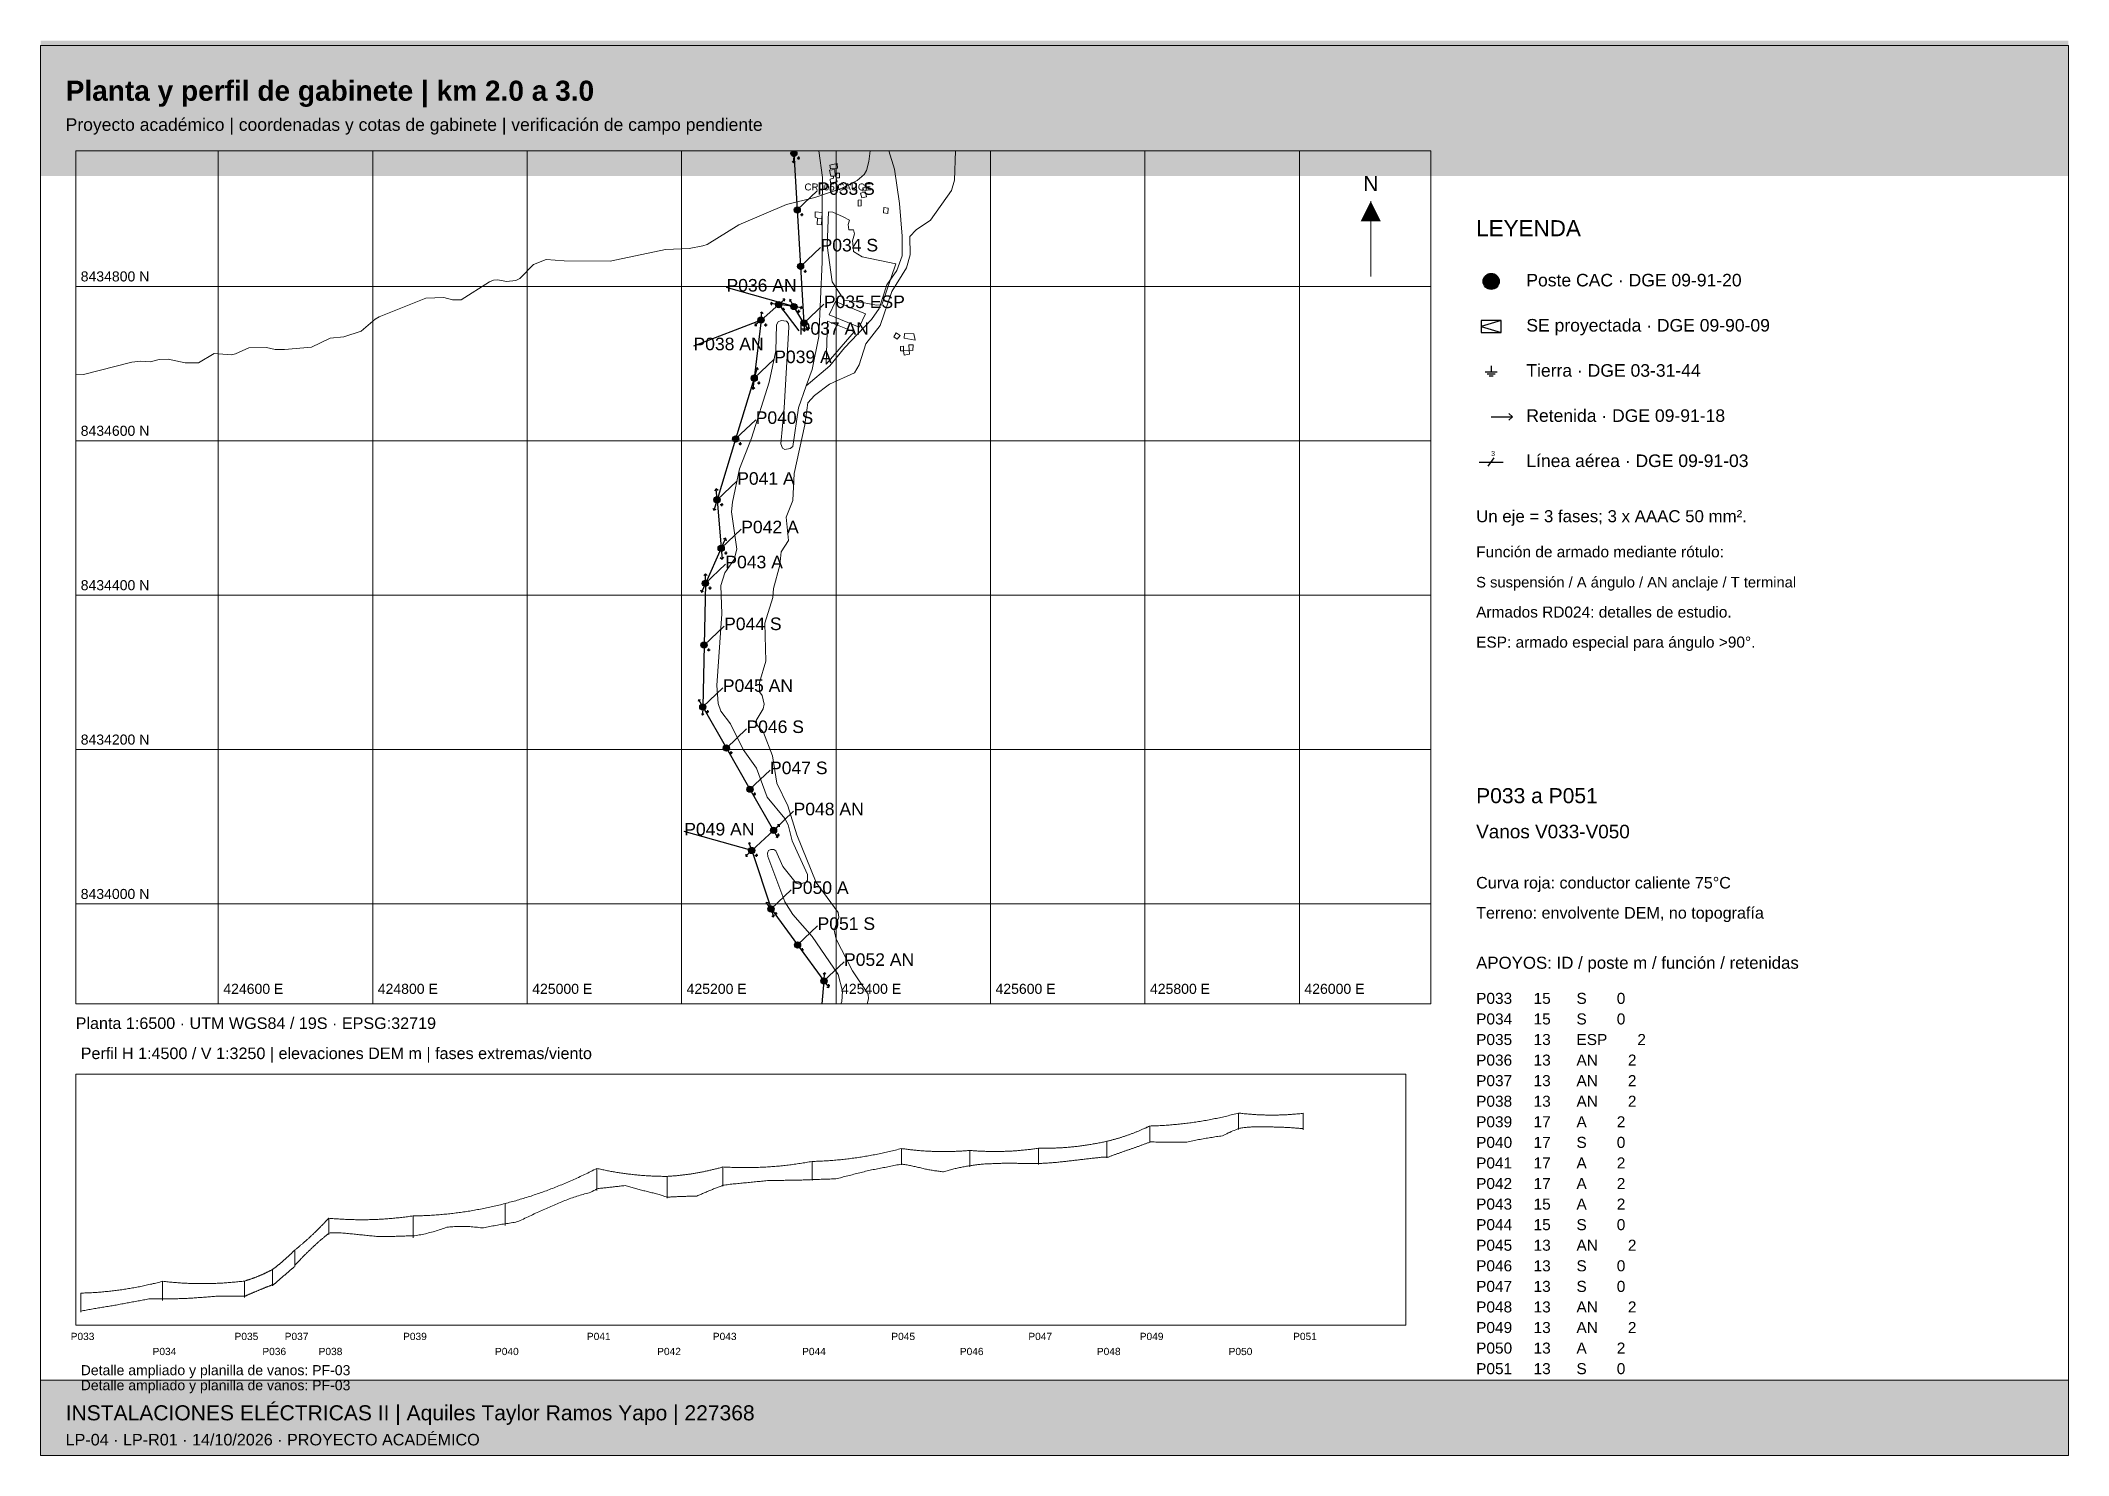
# Paper-space layout 'LP-04_PLANTA' of a CAD drawing. Header units: metres, sheet in millimetres. Extents: x 8 to 412, y 8 to 290.
# The model-space entities are those that its viewports show. They can reach past a viewport. Long polylines and large blocks are cut down to what shows.
import ezdxf

# ---------------------------------------------------------------- set-up
doc = ezdxf.new("R2010")
doc.units = ezdxf.units.M
for name, color, linetype, lineweight, true_color in [('BASE_AGUA', 4, 'Continuous', 13, 0x419bd7), ('BASE_CASAS', 8, 'Continuous', 13, 0xaaaaaa), ('BASE_VIAS', 8, 'Continuous', 13, 0xb9b9b9), ('CUADRICULA', 8, 'Continuous', 13, 0xe1e1e1), ('CUADRICULA_TEXTO', 8, 'Continuous', 13, 0x8c8c8c), ('DETALLE', 7, 'Continuous', 13, 0x33434d), ('LP_EJE', 1, 'Continuous', 25, 0xaa191e), ('PERFIL_CONDUCTOR', 1, 'Continuous', 13, 0xc53643), ('PERFIL_TERRENO', 32, 'Continuous', 13, 0x976f49), ('ROTULO', 7, 'Continuous', 13, 0x18364a)]:
    doc.layers.add(name, color=color, linetype=linetype, lineweight=lineweight, true_color=true_color)
for name, color, linetype, lineweight in [('LP_CRUCES', 5, 'Continuous', 25), ('LP_MAPA_ETIQUETAS', 7, 'Continuous', 25), ('LP_PAT', 3, 'Continuous', 25), ('LP_POSTES', 1, 'Continuous', 25), ('LP_RETENIDAS', 34, 'Continuous', 25), ('PF_COMPACTO', 7, 'Continuous', 0)]:
    doc.layers.add(name, color=color, linetype=linetype, lineweight=lineweight)
doc.layers.add('PRESENTACION', color=7, linetype='Continuous')
doc.styles.add('Arial', font='arial.ttf')
doc.styles.add('Arial-Bold', font='arialbd.ttf')

psp = doc.layouts.new('LP-04_PLANTA')

# ---------------------------------------------------------------- texts
at = {"layer": 'CUADRICULA_TEXTO', "style": 'Arial'}
for s, p in [('8434800 N', (16, 241.99)), ('8434600 N', (16, 211.22)), ('8434400 N', (16, 180.45)), ('8434200 N', (16, 149.68)), ('8434000 N', (16, 118.91)), ('424600 E', (44.41, 100)), ('424800 E', (75.18, 100)), ('425000 E', (105.95, 100)), ('425200 E', (136.71, 100)), ('425400 E', (167.48, 100)), ('425600 E', (198.25, 100)), ('425800 E', (229.02, 100)), ('426000 E', (259.79, 100))]:
    psp.add_text(s, height=2, dxfattribs=at).set_placement(p)
at = {"layer": 'LP_MAPA_ETIQUETAS', "style": 'Arial'}
for s, p in [('P033 S', (162.74, 259.25)), ('P034 S', (163.4, 247.97)), ('P036 AN', (144.65, 239.98)), ('P035 ESP', (164.07, 236.68)), ('P038 AN', (138.08, 228.28)), ('P037 AN', (159.05, 231.37)), ('P039 A', (154.17, 225.71)), ('P040 S', (150.48, 213.59)), ('P041 A', (146.78, 201.47)), ('P042 A', (147.59, 191.8)), ('P043 A', (144.43, 184.81)), ('P044 S', (144.18, 172.5)), ('P045 AN', (143.93, 160.19)), ('P046 S', (148.63, 151.99)), ('P047 S', (153.33, 143.79)), ('P048 AN', (158.02, 135.59)), ('P049 AN', (136.24, 131.57)), ('P050 A', (157.53, 119.93)), ('P051 S', (162.8, 112.75)), ('P052 AN', (168.07, 105.58))]:
    psp.add_text(s, height=2.5, dxfattribs=at).set_placement(p)
at = {"layer": 'PF_COMPACTO', "style": 'Arial'}
for s, height, p in [('P033', 1.45, (14, 31)), ('P035', 1.45, (46.65, 31)), ('P037', 1.45, (56.64, 31)), ('P039', 1.45, (80.22, 31)), ('P041', 1.45, (116.84, 31)), ('P043', 1.45, (141.93, 31)), ('P045', 1.45, (177.49, 31)), ('P047', 1.45, (204.79, 31)), ('P049', 1.45, (226.98, 31)), ('P051', 1.45, (257.54, 31)), ('P034', 1.45, (30.32, 28)), ('P036', 1.45, (52.19, 28)), ('P038', 1.45, (63.4, 28)), ('P040', 1.45, (98.53, 28)), ('P042', 1.45, (130.84, 28)), ('P044', 1.45, (159.71, 28)), ('P046', 1.45, (191.14, 28)), ('P048', 1.45, (218.44, 28)), ('P050', 1.45, (244.69, 28)), ('Detalle ampliado y planilla de vanos: PF-03', 2, (16, 24))]:
    psp.add_text(s, height=height, dxfattribs=at).set_placement(p)
at = {"layer": 'ROTULO', "true_color": 0x18364a, "style": 'Arial-Bold'}
psp.add_text('Planta y perfil de gabinete | km 2.0 a 3.0', height=4, dxfattribs=at).set_placement((13, 278))
at = {"layer": 'ROTULO', "true_color": 0x526b7b, "style": 'Arial'}
psp.add_text('Proyecto académico | coordenadas y cotas de gabinete | verificación de campo pendiente', height=2.5, dxfattribs=at).set_placement((13, 272))
at = {"layer": 'ROTULO', "style": 'Arial'}
for s, height, p in [('N', 3, (271.5, 260)), ('LEYENDA', 3.2, (294, 251)), ('Poste CAC · DGE 09-91-20', 2.5, (304, 241)), ('SE proyectada · DGE 09-90-09', 2.5, (304, 232)), ('Tierra · DGE 03-31-44', 2.5, (304, 223)), ('Retenida · DGE 09-91-18', 2.5, (304, 214)), ('Línea aérea · DGE 09-91-03', 2.5, (304, 205)), ('Un eje = 3 fases; 3 x AAAC 50 mm².', 2.4, (294, 194)), ('Función de armado mediante rótulo:', 2.2, (294, 187)), ('S suspensión / A ángulo / AN anclaje / T terminal', 2.1, (294, 181)), ('Armados RD024: detalles de estudio.', 2.2, (294, 175)), ('ESP: armado especial para ángulo >90°.', 2.2, (294, 169)), ('P033 a P051', 3, (294, 138)), ('Vanos V033-V050', 2.7, (294, 131)), ('Curva roja: conductor caliente 75°C', 2.3, (294, 121)), ('Terreno: envolvente DEM, no topografía', 2.3, (294, 115)), ('APOYOS: ID / poste m / función / retenidas', 2.4, (294, 105)), ('P033     15      S       0', 2.2, (294, 98)), ('Planta 1:6500 · UTM WGS84 / 19S · EPSG:32719', 2.3, (15, 93)), ('P034     15      S       0', 2.2, (294, 93.9)), ('Perfil H 1:4500 / V 1:3250 | elevaciones DEM m | fases extremas/viento', 2.3, (16, 87)), ('P035     13      ESP       2', 2.2, (294, 89.8)), ('P036     13      AN       2', 2.2, (294, 85.7)), ('P037     13      AN       2', 2.2, (294, 81.6)), ('P038     13      AN       2', 2.2, (294, 77.5)), ('P039     17      A       2', 2.2, (294, 73.4)), ('P040     17      S       0', 2.2, (294, 69.3)), ('P041     17      A       2', 2.2, (294, 65.2)), ('P042     17      A       2', 2.2, (294, 61.1)), ('P043     15      A       2', 2.2, (294, 57)), ('P044     15      S       0', 2.2, (294, 52.9)), ('P045     13      AN       2', 2.2, (294, 48.8)), ('P046     13      S       0', 2.2, (294, 44.7)), ('P047     13      S       0', 2.2, (294, 40.6)), ('P048     13      AN       2', 2.2, (294, 36.5)), ('P033', 1.45, (14, 31)), ('P035', 1.45, (46.65, 31)), ('P037', 1.45, (56.64, 31)), ('P039', 1.45, (80.22, 31)), ('P041', 1.45, (116.84, 31)), ('P043', 1.45, (141.93, 31)), ('P045', 1.45, (177.49, 31)), ('P047', 1.45, (204.79, 31)), ('P049', 1.45, (226.98, 31)), ('P051', 1.45, (257.54, 31)), ('P049     13      AN       2', 2.2, (294, 32.4)), ('P034', 1.45, (30.32, 28)), ('P036', 1.45, (52.19, 28)), ('P038', 1.45, (63.4, 28)), ('P040', 1.45, (98.53, 28)), ('P042', 1.45, (130.84, 28)), ('P044', 1.45, (159.71, 28)), ('P046', 1.45, (191.14, 28)), ('P048', 1.45, (218.44, 28)), ('P050', 1.45, (244.69, 28)), ('P050     13      A       2', 2.2, (294, 28.3)), ('P051     13      S       0', 2.2, (294, 24.2)), ('Detalle ampliado y planilla de vanos: PF-03', 2, (16, 21)), ('INSTALACIONES ELÉCTRICAS II | Aquiles Taylor Ramos Yapo | 227368', 3, (13, 15)), ('LP-04 · LP-R01 · 14/10/2026 · PROYECTO ACADÉMICO', 2.3, (13, 10))]:
    psp.add_text(s, height=height, dxfattribs=at).set_placement(p)

msp = doc.modelspace()

# ---------------------------------------------------------------- texts
at = {"layer": 'LP_CRUCES', "style": 'Arial'}
msp.add_text('CR005 CAUCE', height=9, dxfattribs=at).set_placement((425359.1, 8434924.4))

# ---------------------------------------------------------------- blocks, each defined once
blk = doc.blocks.new('LP_SUSPENSION')
at = {"true_color": 0xffffff}
blk.add_hatch(color=7, dxfattribs=at).paths.add_polyline_path([(4, 0), (4, 0.6), (3.8, 1.2), (3.6, 1.8), (3.2, 2.4), (2.8, 2.8), (2.4, 3.2), (1.8, 3.6), (1.2, 3.8), (0.6, 4), (0, 4), (-0.6, 4), (-1.2, 3.8), (-1.8, 3.6), (-2.4, 3.2), (-2.8, 2.8), (-3.2, 2.4), (-3.6, 1.8), (-3.8, 1.2), (-4, 0.6), (-4, 0), (-4, -0.6), (-3.8, -1.2), (-3.6, -1.8), (-3.2, -2.4), (-2.8, -2.8), (-2.4, -3.2), (-1.8, -3.6), (-1.2, -3.8), (-0.6, -4), (0, -4), (0.6, -4), (1.2, -3.8), (1.8, -3.6), (2.4, -3.2), (2.8, -2.8), (3.2, -2.4), (3.6, -1.8), (3.8, -1.2), (4, -0.6)])
blk.add_circle((0, 0), 4)
at = {"flags": 1}
for tag in ['ARMADO', 'ID', 'ESTRUCTURA', 'E', 'N', 'POSTE_M']:
    blk.add_attdef(tag, (0, 0), '', height=1, dxfattribs=at)
blk = doc.blocks.new('LP_SE')
blk.add_lwpolyline([(-5, -3), (5, -3), (5, 3), (-5, 3)], close=True)
blk.add_lwpolyline([(5, 3), (-5, 0), (5, -3)])
at = {"flags": 1}
blk.add_attdef('ID', (0, 0), '', height=1, dxfattribs=at)
blk = doc.blocks.new('LP_PAT')
for p, q in [((-3, 0), (3, 0)), ((0, 3), (0, 0)), ((-2, -1), (2, -1)), ((-1, -2), (1, -2))]:
    blk.add_line(p, q)
blk = doc.blocks.new('LP_RET')
blk.add_line((0, 0), (10.6, 0))
blk.add_lwpolyline([(8.8, -1.7), (10.6, 0), (8.8, 1.7)])
blk = doc.blocks.new('LP_LINEA')
for p, q in [((-6, 0), (6, 0)), ((-1.5, -2), (1.5, 2))]:
    blk.add_line(p, q)
blk.add_text('3', height=2.5).set_placement((0, 3))
blk = doc.blocks.new('LP_ANGULO')
at = {"true_color": 0xffffff}
blk.add_hatch(color=7, dxfattribs=at).paths.add_polyline_path([(4, 0), (4, 0.6), (3.8, 1.2), (3.6, 1.8), (3.2, 2.4), (2.8, 2.8), (2.4, 3.2), (1.8, 3.6), (1.2, 3.8), (0.6, 4), (0, 4), (-0.6, 4), (-1.2, 3.8), (-1.8, 3.6), (-2.4, 3.2), (-2.8, 2.8), (-3.2, 2.4), (-3.6, 1.8), (-3.8, 1.2), (-4, 0.6), (-4, 0), (-4, -0.6), (-3.8, -1.2), (-3.6, -1.8), (-3.2, -2.4), (-2.8, -2.8), (-2.4, -3.2), (-1.8, -3.6), (-1.2, -3.8), (-0.6, -4), (0, -4), (0.6, -4), (1.2, -3.8), (1.8, -3.6), (2.4, -3.2), (2.8, -2.8), (3.2, -2.4), (3.6, -1.8), (3.8, -1.2), (4, -0.6)])
blk.add_circle((0, 0), 4)
at = {"flags": 1}
for tag in ['ARMADO', 'ID', 'ESTRUCTURA', 'E', 'N', 'POSTE_M']:
    blk.add_attdef(tag, (0, 0), '', height=1, dxfattribs=at)
blk = doc.blocks.new('LP_ANCLAJE')
at = {"true_color": 0xffffff}
blk.add_hatch(color=7, dxfattribs=at).paths.add_polyline_path([(4, 0), (4, 0.6), (3.8, 1.2), (3.6, 1.8), (3.2, 2.4), (2.8, 2.8), (2.4, 3.2), (1.8, 3.6), (1.2, 3.8), (0.6, 4), (0, 4), (-0.6, 4), (-1.2, 3.8), (-1.8, 3.6), (-2.4, 3.2), (-2.8, 2.8), (-3.2, 2.4), (-3.6, 1.8), (-3.8, 1.2), (-4, 0.6), (-4, 0), (-4, -0.6), (-3.8, -1.2), (-3.6, -1.8), (-3.2, -2.4), (-2.8, -2.8), (-2.4, -3.2), (-1.8, -3.6), (-1.2, -3.8), (-0.6, -4), (0, -4), (0.6, -4), (1.2, -3.8), (1.8, -3.6), (2.4, -3.2), (2.8, -2.8), (3.2, -2.4), (3.6, -1.8), (3.8, -1.2), (4, -0.6)])
blk.add_circle((0, 0), 4)
at = {"flags": 1}
for tag in ['ARMADO', 'ID', 'ESTRUCTURA', 'E', 'N', 'POSTE_M']:
    blk.add_attdef(tag, (0, 0), '', height=1, dxfattribs=at)

# ---------------------------------------------------------------- linework, layer by layer
at = {"layer": 'BASE_AGUA'}
for points in [[(424390.9, 8434687.8), (424425.6, 8434685.9), (424488.1, 8434701.9), (424499.9, 8434703.3), (424511.8, 8434702.5), (424523.4, 8434705.4), (424535, 8434706), (424557.3, 8434700.9), (424574.3, 8434701.2), (424594.6, 8434713.1), (424616.9, 8434711.4), (424622.4, 8434712.9), (424639.4, 8434720.7), (424662.6, 8434720.8), (424673.6, 8434718.2), (424685.7, 8434718.3), (424720.5, 8434721.5), (424745, 8434733.1), (424762.7, 8434734.9), (424785.2, 8434741.9), (424803.1, 8434757.7), (424808.3, 8434760.6), (424868.8, 8434784.7), (424891.9, 8434785.6), (424903.2, 8434782.5), (424914.5, 8434782.8), (424951.2, 8434806.2), (424956.4, 8434808.2), (424961.9, 8434808.8), (424973.2, 8434806.6), (424985.1, 8434807.8), (424990.3, 8434810.4), (425008.2, 8434828.5), (425024.7, 8434834.9), (425047.8, 8434833), (425107.5, 8434832.6), (425179.2, 8434848), (425209.9, 8434849), (425227.5, 8434852.5), (425233, 8434854.2), (425274, 8434880), (425335.6, 8434906), (425372.7, 8434915.3), (425406.8, 8434926.9), (425427.3, 8434937.4), (425436.5, 8434945.1), (425439.4, 8434950.3), (425442.3, 8434961.9), (425446.3, 8434988.9)], [(425436, 8433861), (425439.2, 8433865.9), (425442, 8433877.1), (425441.4, 8433883.2), (425421.4, 8433913.6), (425400.1, 8433954.4), (425397.7, 8433966.2), (425403.5, 8433982.9), (425402.9, 8433988.9), (425374.4, 8434027.9), (425349, 8434089.4), (425337.4, 8434127.1), (425323.1, 8434156.7), (425317.8, 8434192), (425306.1, 8434222.2), (425298, 8434231.6), (425296.5, 8434237.7), (425305.7, 8434253), (425306.9, 8434258.7), (425304.2, 8434269.9), (425301, 8434274.8), (425301, 8434286.9), (425309, 8434314.5), (425307.7, 8434363.7), (425318.3, 8434397.1), (425318.9, 8434408.9), (425327.2, 8434438.8), (425329.1, 8434456.1), (425338.6, 8434471.1), (425335.4, 8434501), (425344, 8434522.9), (425345.9, 8434557.7), (425359.6, 8434620.7), (425363.6, 8434649.2), (425372, 8434658.7), (425391.3, 8434673.5), (425423.7, 8434688), (425429.7, 8434698.3), (425438.4, 8434725.7), (425457.1, 8434749.6), (425472.3, 8434793.4), (425491, 8434824.2), (425495.9, 8434841.2), (425495.3, 8434864.8), (425503.6, 8434873.4), (425522.1, 8434886.1), (425549.5, 8434924.5), (425553.2, 8434937.7), (425554.8, 8434978), (425562.9, 8434999.6)]]:
    msp.add_lwpolyline(points, dxfattribs=at)
at = {"layer": 'BASE_CASAS'}
for points in [[(425356.1, 8434981.5), (425356.2, 8434988.6), (425351.6, 8434988.9), (425352, 8434981.2), (425356.1, 8434981.5)], [(425352, 8434981.2), (425352.4, 8434977.2), (425358.4, 8434977.4), (425358.5, 8434981.4), (425356.1, 8434981.5), (425352, 8434981.2)], [(425417.9, 8434987.5), (425418.7, 8434980.6), (425424.2, 8434981.1), (425424, 8434987.5), (425417.9, 8434987.5)], [(425424.2, 8434981.1), (425424.2, 8434981.1), (425424.6, 8434977.8), (425430.4, 8434978.1), (425430, 8434981.9), (425424.2, 8434981.1)], [(425430, 8434981.9), (425429.9, 8434988.1), (425436.1, 8434988.5), (425436.1, 8434978), (425430.4, 8434978.1), (425430, 8434981.9)], [(425391.6, 8434950.8), (425393.2, 8434942.9), (425396.5, 8434943.1), (425398.7, 8434943.4), (425398.2, 8434951.4), (425391.6, 8434950.8)], [(425392.8, 8434952.5), (425391.8, 8434957.2), (425401.3, 8434959.3), (425401.9, 8434953.4), (425392.8, 8434952.5)], [(425396.5, 8434943.1), (425396.6, 8434940.1), (425392.2, 8434939.2), (425392.6, 8434934.2), (425401.2, 8434935.4), (425400.3, 8434940.9), (425398.7, 8434943.4), (425396.5, 8434943.1)], [(425400.3, 8434940.9), (425400.5, 8434946.8), (425404.5, 8434946.7), (425404.5, 8434940.7), (425400.3, 8434940.9)], [(425431.6, 8434920.9), (425433.5, 8434914.8), (425439.4, 8434916.3), (425437.9, 8434922.5), (425431.6, 8434920.9)], [(425434.8, 8434927.9), (425434.8, 8434923.4), (425442.6, 8434925.1), (425441.6, 8434929.4), (425434.8, 8434927.9)], [(425381.6, 8434888), (425382.2, 8434896), (425373, 8434896.5), (425372.9, 8434889.7), (425375.8, 8434888.6), (425381.6, 8434888)], [(425410.5, 8434782.1), (425434.4, 8434779.1), (425452.5, 8434775.8), (425459.4, 8434776.3), (425477.4, 8434829.3), (425433.6, 8434838.3), (425422.4, 8434845.5), (425421.6, 8434855.5), (425421.1, 8434859), (425424, 8434868.1), (425422.5, 8434873.3), (425416.4, 8434873.3), (425415.8, 8434880.2), (425417.3, 8434886.1), (425409.2, 8434890.4), (425395.6, 8434896.3), (425390.1, 8434896.8), (425388.6, 8434853.2), (425395.1, 8434805.9), (425410.5, 8434782.1)], [(425428.7, 8434911.9), (425428.8, 8434904.2), (425432.4, 8434904.3), (425432.7, 8434912.1), (425428.7, 8434911.9)], [(425461.7, 8434902.5), (425461.6, 8434895.3), (425467, 8434894.7), (425467.5, 8434901.5), (425461.7, 8434902.5)], [(425381.2, 8434879.7), (425375.5, 8434880.4), (425375.8, 8434888.6), (425381.6, 8434888), (425381.2, 8434879.7)], [(425391.1, 8434763.1), (425429.8, 8434747.3), (425438.2, 8434764.6), (425399.4, 8434780.6), (425391.1, 8434763.1)], [(425388.9, 8434755.2), (425387.2, 8434699.5), (425423.4, 8434741.2), (425388.9, 8434755.2)], [(425474.8, 8434734.6), (425477.9, 8434739.9), (425482.8, 8434736.7), (425479.2, 8434731.8), (425474.8, 8434734.6)], [(425488.7, 8434739.1), (425500.6, 8434738.6), (425502.3, 8434730.5), (425488.3, 8434732.9), (425488.7, 8434739.1)], [(425483.3, 8434722.3), (425487.5, 8434722.8), (425487.3, 8434716.6), (425483.4, 8434716.8), (425483.3, 8434722.3)], [(425487.3, 8434716.6), (425488, 8434711.1), (425495.2, 8434712.2), (425494.5, 8434717.5), (425487.3, 8434716.6)], [(425494.5, 8434717.5), (425494.1, 8434724.2), (425499.7, 8434724.5), (425499.3, 8434716.9), (425494.5, 8434717.5)]]:
    msp.add_lwpolyline(points, close=True, dxfattribs=at)
at = {"layer": 'BASE_VIAS'}
for points in [[(425382.6, 8434932.9), (425382.6, 8434941.1), (425376.1, 8434987.8)], [(425361.2, 8434671.1), (425392.1, 8434697.2), (425411, 8434720.7), (425445.8, 8434757), (425455.6, 8434771.5), (425465.6, 8434802), (425478.7, 8434820.7), (425485.8, 8434839.6), (425485.7, 8434865.3), (425482.2, 8434907.7), (425475.8, 8434952), (425457.5, 8435011.4)], [(425382, 8434906.6), (425382.6, 8434932.9)], [(425397.4, 8433845), (425407.4, 8433873.7), (425408.2, 8433886.9), (425402.8, 8433908.6), (425369.1, 8433958), (425344, 8433986.4), (425333.8, 8434002.6), (425311.6, 8434061.5), (425311.2, 8434065.8), (425312.7, 8434069.2), (425315.4, 8434070.8), (425319.2, 8434070.8), (425322, 8434068.7), (425331.1, 8434048.5), (425348.5, 8434027.1), (425352.7, 8434025.8), (425361.1, 8434028.3), (425362.9, 8434031), (425363.1, 8434038.3), (425343, 8434081.7), (425337.9, 8434102.5), (425333.6, 8434110.8), (425310.6, 8434138.5), (425296.9, 8434176.1), (425279.7, 8434200.3), (425263.1, 8434233.6), (425250.9, 8434250), (425247.2, 8434259.8), (425245.4, 8434282.9), (425252, 8434375.9), (425250.8, 8434412.6), (425256, 8434429.1), (425268.2, 8434446.3), (425271.5, 8434459.9), (425264.4, 8434508.2), (425265.7, 8434520.5), (425275, 8434563.7), (425290.6, 8434603.6), (425313.3, 8434676.2), (425321.8, 8434716.8), (425322.7, 8434750.4), (425325, 8434754.2), (425328.8, 8434755.9), (425335.6, 8434755.1), (425338.2, 8434752.2), (425338.8, 8434747.4), (425332.8, 8434642.8), (425328.3, 8434596.3), (425330.5, 8434590.6), (425333.8, 8434589), (425340.6, 8434590), (425343.9, 8434592.7), (425351.4, 8434642.7), (425361.2, 8434671.1), (425369, 8434692.5), (425377.5, 8434735.2), (425382.2, 8434831.9), (425382, 8434906.6)]]:
    msp.add_lwpolyline(points, dxfattribs=at)
at = {"layer": 'LP_EJE'}
msp.add_lwpolyline([(425348.4, 8435054.4), (425345.4, 8434972.5), (425349.7, 8434899.2), (425354, 8434825.9), (425358.3, 8434752.5), (425345.5, 8434774), (425325.7, 8434776.5), (425302.8, 8434756.4), (425294, 8434681.2), (425269.9, 8434602.4), (425245.9, 8434523.6), (425251.2, 8434460.8), (425230.7, 8434415.4), (425229, 8434335.4), (425227.4, 8434255.4), (425257.9, 8434202.1), (425288.5, 8434148.7), (425319, 8434095.4), (425290.8, 8434069.3), (425315.8, 8433993.6), (425350.1, 8433947), (425384.3, 8433900.4), (425376.6, 8433818)], dxfattribs=at)

# ---------------------------------------------------------------- block references
at = {"layer": 'LP_PAT', "xscale": 0.6, "yscale": 0.6}
for p in [(425351.4, 8434966.5), (425355.7, 8434893.2), (425360, 8434819.9), (425331.7, 8434770.5), (425351.5, 8434768), (425308.8, 8434750.4), (425364.3, 8434746.5), (425300, 8434675.2), (425275.9, 8434596.4), (425251.9, 8434517.6), (425257.2, 8434454.8), (425236.7, 8434409.4), (425235, 8434329.4), (425233.4, 8434249.4), (425263.9, 8434196.1), (425294.5, 8434142.7), (425325, 8434089.4), (425296.8, 8434063.3), (425321.8, 8433987.6), (425356.1, 8433941), (425390.3, 8433894.4)]:
    msp.add_blockref('LP_PAT', p, dxfattribs=at)
at = {"layer": 'LP_POSTES'}
for name, p in [('LP_ANGULO', (425345.4, 8434972.5)), ('LP_SUSPENSION', (425349.7, 8434899.2)), ('LP_SUSPENSION', (425354, 8434825.9)), ('LP_ANCLAJE', (425325.7, 8434776.5)), ('LP_ANCLAJE', (425345.5, 8434774)), ('LP_ANCLAJE', (425302.8, 8434756.4)), ('LP_ANCLAJE', (425358.3, 8434752.5)), ('LP_ANGULO', (425294, 8434681.2)), ('LP_SUSPENSION', (425269.9, 8434602.4)), ('LP_ANGULO', (425245.9, 8434523.6)), ('LP_ANGULO', (425251.2, 8434460.8)), ('LP_ANGULO', (425230.7, 8434415.4)), ('LP_SUSPENSION', (425229, 8434335.4)), ('LP_ANCLAJE', (425227.4, 8434255.4)), ('LP_SUSPENSION', (425257.9, 8434202.1)), ('LP_SUSPENSION', (425288.5, 8434148.7)), ('LP_ANCLAJE', (425319, 8434095.4)), ('LP_ANCLAJE', (425290.8, 8434069.3)), ('LP_ANGULO', (425315.8, 8433993.6)), ('LP_SUSPENSION', (425350.1, 8433947)), ('LP_ANCLAJE', (425384.3, 8433900.4))]:
    msp.add_blockref(name, p, dxfattribs=at)
at = {"layer": 'LP_RETENIDAS'}
for p, xscale, yscale, rotation in [((425345.4, 8434972.5), 1.1698113206945742, 1.1698113206945742, 93.36277088702197), ((425345.4, 8434972.5), 1.169811320719907, 1.169811320719907, -92.09915995942443), ((425302.8, 8434756.4), 1.0000000000145268, 1.0000000000145268, 83.2804368717993), ((425325.7, 8434776.5), 1.0000000000260583, 1.0000000000260583, 41.34094451182062), ((425345.5, 8434774), 0.9999999999607359, 0.9999999999607359, 120.82790121708979), ((425302.8, 8434756.4), 1.0000000000260583, 1.0000000000260583, -138.6590554881794), ((425358.3, 8434752.5), 0.9999999999597697, 0.9999999999597697, -86.63722911314785), ((425358.3, 8434752.5), 0.9999999999607359, 0.9999999999607359, -59.17209878291021), ((425294, 8434681.2), 1.3396226415709342, 1.3396226415709342, 73.04898858818106), ((425294, 8434681.2), 1.3396226415352495, 1.3396226415352495, -96.7195631280839), ((425245.9, 8434523.6), 1.3396226414266008, 1.3396226414266008, 94.77713288602396), ((425245.9, 8434523.6), 1.3396226415725354, 1.3396226415725354, -106.95101141204361), ((425251.2, 8434460.8), 1.3396226414266008, 1.3396226414266008, -85.22286711397605), ((425251.2, 8434460.8), 1.339622641457562, 1.339622641457562, 65.70668275017997), ((425230.7, 8434415.4), 1.1698113208093026, 1.1698113208093026, 88.84311857121034), ((425230.7, 8434415.4), 1.1698113207239733, 1.1698113207239733, -114.2933172496313), ((425227.4, 8434255.4), 0.9999999999706678, 0.9999999999706678, 119.7954175614157), ((425227.4, 8434255.4), 1.000000000055238, 1.000000000055238, -91.15688142899292), ((425319, 8434095.4), 0.9999999999706678, 0.9999999999706678, -60.20458243858429), ((425319, 8434095.4), 1.000000000006359, 1.000000000006359, 42.89112164908237), ((425290.8, 8434069.3), 1.000000000006359, 1.000000000006359, -137.10887835091762), ((425290.8, 8434069.3), 1.000000000082189, 1.000000000082189, 108.2735447733321), ((425315.8, 8433993.6), 1.0000000000677198, 1.0000000000677198, 126.28178406904948), ((425315.8, 8433993.6), 1.000000000082189, 1.000000000082189, -71.72645522666791), ((425384.3, 8433900.4), 0.9999999999288187, 0.9999999999288187, 84.67532008709944), ((425384.3, 8433900.4), 1.0000000000579712, 1.0000000000579712, -53.71821593171141)]:
    msp.add_blockref('LP_RET', p, dxfattribs=dict(at, xscale=xscale, yscale=yscale, rotation=rotation))
for p, rotation in [((425325.7, 8434776.5), 172.62745764147593), ((425345.5, 8434774), -7.372542358524076)]:
    msp.add_blockref('LP_RET', p, dxfattribs=dict(at, rotation=rotation))

msp.set_redraw_order([(e.dxf.handle, doc.entitydb.next_handle()) for e in msp.query("TEXT MTEXT ATTDEF DIMENSION ARC_DIMENSION")])  # texts and dimensions are drawn at this point

# ---------------------------------------------------------------- hatches: boundary and pattern name
at = {"layer": 'PRESENTACION', "true_color": 0xeef4f7}
for points in [[(8, 263), (412, 263), (412, 290), (8, 290)], [(8, 8), (412, 8), (412, 23), (8, 23)]]:
    psp.add_hatch(color=7, dxfattribs=at).paths.add_polyline_path(points)
at = {"layer": 'PRESENTACION', "true_color": 0x287d89}
psp.add_hatch(color=7, dxfattribs=at).paths.add_polyline_path([(8, 263), (11, 263), (11, 290), (8, 290)])

# ---------------------------------------------------------------- linework, layer by layer
at = {"layer": 'CUADRICULA'}
for p, q in [((43.41, 98), (43.41, 268)), ((74.18, 98), (74.18, 268)), ((104.95, 98), (104.95, 268)), ((135.71, 98), (135.71, 268)), ((166.48, 98), (166.48, 268)), ((197.25, 98), (197.25, 268)), ((228.02, 98), (228.02, 268)), ((258.79, 98), (258.79, 268)), ((15, 240.99), (285, 240.99)), ((15, 210.22), (285, 210.22)), ((15, 179.45), (285, 179.45)), ((15, 148.68), (285, 148.68)), ((15, 117.91), (285, 117.91))]:
    psp.add_line(p, q, dxfattribs=at)
at = {"layer": 'DETALLE'}
for p, q in [((273, 243), (273, 258)), ((228.98, 70.4), (228.98, 73.66)), ((246.69, 72.98), (246.69, 76.24)), ((259.54, 72.93), (259.54, 76.19)), ((179.49, 65.91), (179.49, 69.18)), ((193.14, 65.54), (193.14, 68.8)), ((206.79, 65.97), (206.79, 69.23)), ((220.44, 67.35), (220.44, 70.61)), ((118.84, 60.84), (118.84, 65.21)), ((143.93, 61.68), (143.93, 65.5)), ((161.71, 62.79), (161.71, 66.6)), ((132.84, 59.26), (132.84, 63.63)), ((100.53, 53.84), (100.53, 58.21)), ((65.4, 52.03), (65.4, 55.29)), ((82.22, 51.37), (82.22, 55.74)), ((58.64, 45.67), (58.64, 48.94)), ((54.19, 41.8), (54.19, 45.06)), ((32.32, 38.9), (32.32, 42.72)), ((48.65, 39.51), (48.65, 42.77)), ((16, 36.54), (16, 40.35))]:
    psp.add_line(p, q, dxfattribs=at)
psp.add_lwpolyline([(15, 34), (280, 34), (280, 84), (15, 84)], close=True, dxfattribs=at)
psp.add_solid([(271, 254), (275, 254), (273, 258)], dxfattribs=at)
at = {"layer": 'LP_MAPA_ETIQUETAS'}
for p, q in [((158.74, 256.25), (162.74, 260.05)), ((159.4, 244.97), (163.4, 248.77)), ((158.1, 236.98), (144.65, 240.78)), ((155.05, 237.37), (159.05, 232.17)), ((160.07, 233.68), (164.07, 237.48)), ((151.53, 234.28), (138.08, 229.08)), ((150.17, 222.71), (154.17, 226.51)), ((146.48, 210.59), (150.48, 214.39)), ((142.78, 198.47), (146.78, 202.27)), ((143.59, 188.8), (147.59, 192.6)), ((140.43, 181.81), (144.43, 185.61)), ((140.18, 169.5), (144.18, 173.3)), ((139.93, 157.19), (143.93, 160.99)), ((144.63, 148.99), (148.63, 152.79)), ((149.33, 140.79), (153.33, 144.59)), ((154.02, 132.59), (158.02, 136.39)), ((149.69, 128.57), (136.24, 132.37)), ((153.53, 116.93), (157.53, 120.73)), ((158.8, 109.75), (162.8, 113.55)), ((164.07, 102.58), (168.07, 106.38))]:
    psp.add_line(p, q, dxfattribs=at)
at = {"layer": 'PERFIL_CONDUCTOR'}
for points in [[(220.44, 70.61), (220.58, 70.65), (220.73, 70.68), (220.87, 70.72), (221.01, 70.75), (221.15, 70.79), (221.3, 70.82), (221.44, 70.86), (221.58, 70.9), (221.72, 70.94), (221.86, 70.98), (222.01, 71.02), (222.15, 71.06), (222.29, 71.1), (222.43, 71.14), (222.58, 71.18), (222.72, 71.23), (222.86, 71.27), (223, 71.31), (223.15, 71.36), (223.29, 71.4), (223.43, 71.45), (223.57, 71.49), (223.72, 71.54), (223.86, 71.59), (224, 71.63), (224.14, 71.68), (224.29, 71.73), (224.43, 71.78), (224.57, 71.83), (224.71, 71.88), (224.85, 71.93), (225, 71.98), (225.14, 72.04), (225.28, 72.09), (225.42, 72.14), (225.57, 72.2), (225.71, 72.25), (225.85, 72.31), (225.99, 72.36), (226.14, 72.42), (226.28, 72.47), (226.42, 72.53), (226.56, 72.59), (226.71, 72.65), (226.85, 72.71), (226.99, 72.77), (227.13, 72.83), (227.27, 72.89), (227.42, 72.95), (227.56, 73.01), (227.7, 73.07), (227.84, 73.14), (227.99, 73.2), (228.13, 73.26), (228.27, 73.33), (228.41, 73.4), (228.56, 73.46), (228.7, 73.53), (228.84, 73.6), (228.98, 73.66)], [(228.98, 73.66), (229.28, 73.67), (229.57, 73.68), (229.87, 73.69), (230.16, 73.7), (230.46, 73.71), (230.75, 73.72), (231.05, 73.74), (231.34, 73.76), (231.64, 73.77), (231.93, 73.79), (232.23, 73.81), (232.52, 73.83), (232.82, 73.85), (233.11, 73.88), (233.41, 73.9), (233.7, 73.93), (234, 73.95), (234.29, 73.98), (234.59, 74.01), (234.88, 74.04), (235.18, 74.07), (235.47, 74.1), (235.77, 74.14), (236.06, 74.17), (236.36, 74.21), (236.65, 74.25), (236.95, 74.28), (237.24, 74.32), (237.54, 74.37), (237.84, 74.41), (238.13, 74.45), (238.43, 74.5), (238.72, 74.54), (239.02, 74.59), (239.31, 74.64), (239.61, 74.69), (239.9, 74.74), (240.2, 74.79), (240.49, 74.84), (240.79, 74.9), (241.08, 74.95), (241.38, 75.01), (241.67, 75.07), (241.97, 75.13), (242.26, 75.19), (242.56, 75.25), (242.85, 75.31), (243.15, 75.38), (243.44, 75.44), (243.74, 75.51), (244.03, 75.58), (244.33, 75.65), (244.62, 75.72), (244.92, 75.79), (245.21, 75.86), (245.51, 75.94), (245.8, 76.01), (246.1, 76.09), (246.39, 76.17), (246.69, 76.24)], [(246.69, 76.24), (246.9, 76.22), (247.12, 76.19), (247.33, 76.17), (247.54, 76.15), (247.76, 76.12), (247.97, 76.1), (248.19, 76.08), (248.4, 76.06), (248.62, 76.04), (248.83, 76.02), (249.04, 76.01), (249.26, 75.99), (249.47, 75.98), (249.69, 75.96), (249.9, 75.95), (250.12, 75.93), (250.33, 75.92), (250.54, 75.91), (250.76, 75.9), (250.97, 75.89), (251.19, 75.88), (251.4, 75.87), (251.62, 75.87), (251.83, 75.86), (252.04, 75.85), (252.26, 75.85), (252.47, 75.84), (252.69, 75.84), (252.9, 75.84), (253.12, 75.84), (253.33, 75.84), (253.54, 75.84), (253.76, 75.84), (253.97, 75.84), (254.19, 75.84), (254.4, 75.85), (254.62, 75.85), (254.83, 75.86), (255.04, 75.86), (255.26, 75.87), (255.47, 75.88), (255.69, 75.89), (255.9, 75.9), (256.12, 75.91), (256.33, 75.92), (256.54, 75.93), (256.76, 75.94), (256.97, 75.96), (257.19, 75.97), (257.4, 75.99), (257.62, 76), (257.83, 76.02), (258.04, 76.04), (258.26, 76.06), (258.47, 76.08), (258.69, 76.1), (258.9, 76.12), (259.12, 76.14), (259.33, 76.16), (259.54, 76.19)], [(161.71, 66.6), (162, 66.61), (162.3, 66.62), (162.6, 66.63), (162.89, 66.64), (163.19, 66.65), (163.49, 66.66), (163.78, 66.68), (164.08, 66.69), (164.37, 66.71), (164.67, 66.73), (164.97, 66.75), (165.26, 66.77), (165.56, 66.79), (165.86, 66.81), (166.15, 66.83), (166.45, 66.86), (166.75, 66.89), (167.04, 66.91), (167.34, 66.94), (167.63, 66.97), (167.93, 67), (168.23, 67.04), (168.52, 67.07), (168.82, 67.11), (169.12, 67.14), (169.41, 67.18), (169.71, 67.22), (170.01, 67.26), (170.3, 67.3), (170.6, 67.34), (170.89, 67.38), (171.19, 67.43), (171.49, 67.47), (171.78, 67.52), (172.08, 67.57), (172.38, 67.62), (172.67, 67.67), (172.97, 67.72), (173.27, 67.78), (173.56, 67.83), (173.86, 67.89), (174.15, 67.94), (174.45, 68), (174.75, 68.06), (175.04, 68.12), (175.34, 68.18), (175.64, 68.25), (175.93, 68.31), (176.23, 68.37), (176.53, 68.44), (176.82, 68.51), (177.12, 68.58), (177.41, 68.65), (177.71, 68.72), (178.01, 68.79), (178.3, 68.87), (178.6, 68.94), (178.9, 69.02), (179.19, 69.1), (179.49, 69.18)], [(179.49, 69.18), (179.72, 69.14), (179.94, 69.11), (180.17, 69.08), (180.4, 69.05), (180.63, 69.02), (180.85, 68.99), (181.08, 68.96), (181.31, 68.94), (181.54, 68.91), (181.76, 68.89), (181.99, 68.86), (182.22, 68.84), (182.45, 68.82), (182.67, 68.8), (182.9, 68.78), (183.13, 68.76), (183.36, 68.74), (183.58, 68.72), (183.81, 68.71), (184.04, 68.69), (184.27, 68.68), (184.49, 68.66), (184.72, 68.65), (184.95, 68.64), (185.18, 68.63), (185.4, 68.62), (185.63, 68.61), (185.86, 68.6), (186.09, 68.59), (186.31, 68.58), (186.54, 68.58), (186.77, 68.57), (187, 68.57), (187.22, 68.56), (187.45, 68.56), (187.68, 68.56), (187.91, 68.56), (188.13, 68.56), (188.36, 68.56), (188.59, 68.56), (188.82, 68.57), (189.04, 68.57), (189.27, 68.58), (189.5, 68.58), (189.73, 68.59), (189.95, 68.6), (190.18, 68.61), (190.41, 68.62), (190.64, 68.63), (190.86, 68.64), (191.09, 68.65), (191.32, 68.66), (191.55, 68.68), (191.77, 68.69), (192, 68.71), (192.23, 68.72), (192.46, 68.74), (192.68, 68.76), (192.91, 68.78), (193.14, 68.8)], [(193.14, 68.8), (193.37, 68.78), (193.59, 68.76), (193.82, 68.74), (194.05, 68.73), (194.28, 68.71), (194.5, 68.7), (194.73, 68.68), (194.96, 68.67), (195.19, 68.66), (195.41, 68.65), (195.64, 68.64), (195.87, 68.63), (196.1, 68.62), (196.33, 68.61), (196.55, 68.6), (196.78, 68.6), (197.01, 68.59), (197.24, 68.59), (197.46, 68.58), (197.69, 68.58), (197.92, 68.58), (198.15, 68.58), (198.37, 68.58), (198.6, 68.58), (198.83, 68.58), (199.06, 68.59), (199.28, 68.59), (199.51, 68.6), (199.74, 68.6), (199.97, 68.61), (200.19, 68.62), (200.42, 68.62), (200.65, 68.63), (200.88, 68.64), (201.1, 68.66), (201.33, 68.67), (201.56, 68.68), (201.79, 68.69), (202.01, 68.71), (202.24, 68.73), (202.47, 68.74), (202.7, 68.76), (202.92, 68.78), (203.15, 68.8), (203.38, 68.82), (203.61, 68.84), (203.83, 68.86), (204.06, 68.88), (204.29, 68.91), (204.52, 68.93), (204.74, 68.96), (204.97, 68.98), (205.2, 69.01), (205.43, 69.04), (205.65, 69.07), (205.88, 69.1), (206.11, 69.13), (206.34, 69.16), (206.56, 69.19), (206.79, 69.23)], [(206.79, 69.23), (207.02, 69.22), (207.25, 69.22), (207.47, 69.22), (207.7, 69.22), (207.93, 69.22), (208.16, 69.22), (208.38, 69.22), (208.61, 69.22), (208.84, 69.23), (209.07, 69.23), (209.29, 69.24), (209.52, 69.25), (209.75, 69.25), (209.98, 69.26), (210.2, 69.27), (210.43, 69.28), (210.66, 69.29), (210.89, 69.3), (211.11, 69.32), (211.34, 69.33), (211.57, 69.34), (211.8, 69.36), (212.02, 69.37), (212.25, 69.39), (212.48, 69.41), (212.71, 69.43), (212.93, 69.45), (213.16, 69.47), (213.39, 69.49), (213.62, 69.51), (213.84, 69.54), (214.07, 69.56), (214.3, 69.59), (214.53, 69.61), (214.75, 69.64), (214.98, 69.67), (215.21, 69.7), (215.44, 69.73), (215.66, 69.76), (215.89, 69.79), (216.12, 69.82), (216.35, 69.86), (216.57, 69.89), (216.8, 69.93), (217.03, 69.96), (217.26, 70), (217.48, 70.04), (217.71, 70.08), (217.94, 70.11), (218.17, 70.16), (218.39, 70.2), (218.62, 70.24), (218.85, 70.28), (219.08, 70.33), (219.3, 70.37), (219.53, 70.42), (219.76, 70.47), (219.99, 70.51), (220.21, 70.56), (220.44, 70.61)], [(100.53, 58.21), (100.84, 58.29), (101.14, 58.37), (101.45, 58.45), (101.75, 58.53), (102.06, 58.61), (102.36, 58.7), (102.67, 58.78), (102.97, 58.87), (103.28, 58.96), (103.58, 59.05), (103.89, 59.14), (104.19, 59.23), (104.5, 59.33), (104.8, 59.42), (105.11, 59.52), (105.41, 59.62), (105.72, 59.71), (106.02, 59.81), (106.33, 59.92), (106.63, 60.02), (106.94, 60.12), (107.24, 60.23), (107.55, 60.33), (107.85, 60.44), (108.16, 60.55), (108.46, 60.66), (108.77, 60.77), (109.07, 60.89), (109.38, 61), (109.68, 61.12), (109.99, 61.23), (110.29, 61.35), (110.6, 61.47), (110.9, 61.59), (111.21, 61.72), (111.51, 61.84), (111.82, 61.96), (112.12, 62.09), (112.43, 62.22), (112.73, 62.35), (113.04, 62.48), (113.34, 62.61), (113.65, 62.74), (113.95, 62.88), (114.26, 63.01), (114.56, 63.15), (114.87, 63.29), (115.17, 63.43), (115.48, 63.57), (115.78, 63.71), (116.09, 63.85), (116.39, 64), (116.7, 64.14), (117, 64.29), (117.31, 64.44), (117.61, 64.59), (117.92, 64.74), (118.23, 64.9), (118.53, 65.05), (118.84, 65.21)], [(118.84, 65.21), (119.07, 65.15), (119.3, 65.1), (119.54, 65.05), (119.77, 65), (120, 64.95), (120.24, 64.9), (120.47, 64.85), (120.7, 64.8), (120.94, 64.76), (121.17, 64.71), (121.4, 64.67), (121.64, 64.62), (121.87, 64.58), (122.1, 64.54), (122.34, 64.5), (122.57, 64.46), (122.8, 64.42), (123.04, 64.38), (123.27, 64.35), (123.5, 64.31), (123.74, 64.27), (123.97, 64.24), (124.2, 64.21), (124.44, 64.17), (124.67, 64.14), (124.9, 64.11), (125.14, 64.08), (125.37, 64.06), (125.6, 64.03), (125.84, 64), (126.07, 63.98), (126.31, 63.95), (126.54, 63.93), (126.77, 63.9), (127.01, 63.88), (127.24, 63.86), (127.47, 63.84), (127.71, 63.82), (127.94, 63.8), (128.17, 63.79), (128.41, 63.77), (128.64, 63.75), (128.87, 63.74), (129.11, 63.73), (129.34, 63.71), (129.57, 63.7), (129.81, 63.69), (130.04, 63.68), (130.27, 63.67), (130.51, 63.66), (130.74, 63.66), (130.97, 63.65), (131.21, 63.64), (131.44, 63.64), (131.67, 63.64), (131.91, 63.63), (132.14, 63.63), (132.37, 63.63), (132.61, 63.63), (132.84, 63.63)], [(132.84, 63.63), (133.03, 63.64), (133.21, 63.65), (133.4, 63.66), (133.58, 63.68), (133.77, 63.69), (133.95, 63.7), (134.13, 63.72), (134.32, 63.73), (134.5, 63.75), (134.69, 63.76), (134.87, 63.78), (135.06, 63.8), (135.24, 63.82), (135.43, 63.84), (135.61, 63.86), (135.8, 63.88), (135.98, 63.9), (136.17, 63.92), (136.35, 63.94), (136.54, 63.97), (136.72, 63.99), (136.91, 64.01), (137.09, 64.04), (137.28, 64.07), (137.46, 64.09), (137.64, 64.12), (137.83, 64.15), (138.01, 64.18), (138.2, 64.21), (138.38, 64.24), (138.57, 64.27), (138.75, 64.3), (138.94, 64.34), (139.12, 64.37), (139.31, 64.4), (139.49, 64.44), (139.68, 64.48), (139.86, 64.51), (140.05, 64.55), (140.23, 64.59), (140.42, 64.63), (140.6, 64.67), (140.79, 64.71), (140.97, 64.75), (141.15, 64.79), (141.34, 64.83), (141.52, 64.87), (141.71, 64.92), (141.89, 64.96), (142.08, 65.01), (142.26, 65.05), (142.45, 65.1), (142.63, 65.15), (142.82, 65.2), (143, 65.24), (143.19, 65.29), (143.37, 65.34), (143.56, 65.4), (143.74, 65.45), (143.93, 65.5)], [(143.93, 65.5), (144.22, 65.48), (144.52, 65.47), (144.81, 65.45), (145.11, 65.44), (145.41, 65.43), (145.7, 65.41), (146, 65.4), (146.3, 65.4), (146.59, 65.39), (146.89, 65.38), (147.19, 65.38), (147.48, 65.37), (147.78, 65.37), (148.07, 65.37), (148.37, 65.37), (148.67, 65.37), (148.96, 65.37), (149.26, 65.37), (149.56, 65.38), (149.85, 65.38), (150.15, 65.39), (150.45, 65.4), (150.74, 65.41), (151.04, 65.42), (151.33, 65.43), (151.63, 65.44), (151.93, 65.46), (152.22, 65.47), (152.52, 65.49), (152.82, 65.51), (153.11, 65.52), (153.41, 65.54), (153.71, 65.57), (154, 65.59), (154.3, 65.61), (154.59, 65.64), (154.89, 65.66), (155.19, 65.69), (155.48, 65.72), (155.78, 65.75), (156.08, 65.78), (156.37, 65.81), (156.67, 65.85), (156.97, 65.88), (157.26, 65.92), (157.56, 65.95), (157.85, 65.99), (158.15, 66.03), (158.45, 66.07), (158.74, 66.11), (159.04, 66.16), (159.34, 66.2), (159.63, 66.25), (159.93, 66.29), (160.23, 66.34), (160.52, 66.39), (160.82, 66.44), (161.11, 66.49), (161.41, 66.55), (161.71, 66.6)], [(82.22, 55.74), (82.53, 55.75), (82.83, 55.75), (83.14, 55.76), (83.45, 55.77), (83.75, 55.77), (84.06, 55.78), (84.36, 55.8), (84.67, 55.81), (84.97, 55.82), (85.28, 55.84), (85.58, 55.85), (85.89, 55.87), (86.19, 55.89), (86.5, 55.91), (86.8, 55.93), (87.11, 55.95), (87.41, 55.98), (87.72, 56), (88.02, 56.03), (88.33, 56.06), (88.63, 56.09), (88.94, 56.12), (89.24, 56.15), (89.55, 56.18), (89.85, 56.22), (90.16, 56.25), (90.46, 56.29), (90.77, 56.33), (91.07, 56.36), (91.38, 56.4), (91.68, 56.45), (91.99, 56.49), (92.29, 56.53), (92.6, 56.58), (92.9, 56.63), (93.21, 56.67), (93.51, 56.72), (93.82, 56.77), (94.12, 56.83), (94.43, 56.88), (94.73, 56.93), (95.04, 56.99), (95.34, 57.05), (95.65, 57.1), (95.95, 57.16), (96.26, 57.22), (96.56, 57.29), (96.87, 57.35), (97.17, 57.41), (97.48, 57.48), (97.78, 57.55), (98.09, 57.62), (98.39, 57.69), (98.7, 57.76), (99, 57.83), (99.31, 57.9), (99.61, 57.98), (99.92, 58.05), (100.22, 58.13), (100.53, 58.21)], [(58.64, 48.94), (58.75, 49.03), (58.86, 49.12), (58.98, 49.21), (59.09, 49.3), (59.2, 49.39), (59.31, 49.48), (59.43, 49.57), (59.54, 49.67), (59.65, 49.76), (59.76, 49.85), (59.88, 49.95), (59.99, 50.04), (60.1, 50.14), (60.21, 50.24), (60.33, 50.33), (60.44, 50.43), (60.55, 50.53), (60.67, 50.63), (60.78, 50.73), (60.89, 50.83), (61, 50.93), (61.12, 51.03), (61.23, 51.13), (61.34, 51.23), (61.45, 51.33), (61.57, 51.44), (61.68, 51.54), (61.79, 51.64), (61.9, 51.75), (62.02, 51.85), (62.13, 51.96), (62.24, 52.07), (62.36, 52.17), (62.47, 52.28), (62.58, 52.39), (62.69, 52.5), (62.81, 52.61), (62.92, 52.72), (63.03, 52.83), (63.14, 52.94), (63.26, 53.05), (63.37, 53.16), (63.48, 53.28), (63.59, 53.39), (63.71, 53.51), (63.82, 53.62), (63.93, 53.74), (64.05, 53.85), (64.16, 53.97), (64.27, 54.09), (64.38, 54.2), (64.5, 54.32), (64.61, 54.44), (64.72, 54.56), (64.83, 54.68), (64.95, 54.8), (65.06, 54.92), (65.17, 55.04), (65.28, 55.17), (65.4, 55.29)], [(65.4, 55.29), (65.68, 55.26), (65.96, 55.24), (66.24, 55.21), (66.52, 55.19), (66.8, 55.17), (67.08, 55.15), (67.36, 55.13), (67.64, 55.11), (67.92, 55.1), (68.2, 55.08), (68.48, 55.07), (68.76, 55.05), (69.04, 55.04), (69.32, 55.03), (69.6, 55.02), (69.88, 55.01), (70.16, 55), (70.45, 55), (70.73, 54.99), (71.01, 54.99), (71.29, 54.98), (71.57, 54.98), (71.85, 54.98), (72.13, 54.98), (72.41, 54.98), (72.69, 54.98), (72.97, 54.99), (73.25, 54.99), (73.53, 55), (73.81, 55.01), (74.09, 55.01), (74.37, 55.02), (74.65, 55.03), (74.93, 55.05), (75.21, 55.06), (75.49, 55.07), (75.77, 55.09), (76.05, 55.1), (76.33, 55.12), (76.62, 55.14), (76.9, 55.16), (77.18, 55.18), (77.46, 55.2), (77.74, 55.22), (78.02, 55.25), (78.3, 55.27), (78.58, 55.3), (78.86, 55.33), (79.14, 55.35), (79.42, 55.38), (79.7, 55.41), (79.98, 55.45), (80.26, 55.48), (80.54, 55.51), (80.82, 55.55), (81.1, 55.59), (81.38, 55.62), (81.66, 55.66), (81.94, 55.7), (82.22, 55.74)], [(54.19, 45.06), (54.27, 45.12), (54.34, 45.17), (54.41, 45.22), (54.49, 45.28), (54.56, 45.34), (54.64, 45.39), (54.71, 45.45), (54.78, 45.5), (54.86, 45.56), (54.93, 45.62), (55.01, 45.68), (55.08, 45.73), (55.16, 45.79), (55.23, 45.85), (55.3, 45.91), (55.38, 45.97), (55.45, 46.03), (55.53, 46.09), (55.6, 46.15), (55.67, 46.21), (55.75, 46.27), (55.82, 46.33), (55.9, 46.39), (55.97, 46.46), (56.04, 46.52), (56.12, 46.58), (56.19, 46.65), (56.27, 46.71), (56.34, 46.77), (56.41, 46.84), (56.49, 46.9), (56.56, 46.97), (56.64, 47.03), (56.71, 47.1), (56.79, 47.16), (56.86, 47.23), (56.93, 47.3), (57.01, 47.36), (57.08, 47.43), (57.16, 47.5), (57.23, 47.57), (57.3, 47.64), (57.38, 47.71), (57.45, 47.78), (57.53, 47.85), (57.6, 47.92), (57.67, 47.99), (57.75, 48.06), (57.82, 48.13), (57.9, 48.2), (57.97, 48.27), (58.04, 48.34), (58.12, 48.42), (58.19, 48.49), (58.27, 48.56), (58.34, 48.64), (58.42, 48.71), (58.49, 48.79), (58.56, 48.86), (58.64, 48.94)], [(48.65, 42.77), (48.74, 42.79), (48.83, 42.82), (48.93, 42.85), (49.02, 42.88), (49.11, 42.91), (49.2, 42.94), (49.3, 42.97), (49.39, 43), (49.48, 43.03), (49.57, 43.06), (49.67, 43.09), (49.76, 43.12), (49.85, 43.15), (49.94, 43.18), (50.03, 43.22), (50.13, 43.25), (50.22, 43.28), (50.31, 43.32), (50.4, 43.35), (50.5, 43.38), (50.59, 43.42), (50.68, 43.45), (50.77, 43.49), (50.87, 43.53), (50.96, 43.56), (51.05, 43.6), (51.14, 43.64), (51.24, 43.67), (51.33, 43.71), (51.42, 43.75), (51.51, 43.79), (51.61, 43.83), (51.7, 43.86), (51.79, 43.9), (51.88, 43.94), (51.97, 43.98), (52.07, 44.02), (52.16, 44.07), (52.25, 44.11), (52.34, 44.15), (52.44, 44.19), (52.53, 44.23), (52.62, 44.28), (52.71, 44.32), (52.81, 44.36), (52.9, 44.41), (52.99, 44.45), (53.08, 44.5), (53.18, 44.54), (53.27, 44.59), (53.36, 44.63), (53.45, 44.68), (53.55, 44.72), (53.64, 44.77), (53.73, 44.82), (53.82, 44.87), (53.91, 44.91), (54.01, 44.96), (54.1, 45.01), (54.19, 45.06)], [(16, 40.35), (16.27, 40.36), (16.54, 40.37), (16.82, 40.38), (17.09, 40.39), (17.36, 40.4), (17.63, 40.41), (17.9, 40.43), (18.18, 40.44), (18.45, 40.46), (18.72, 40.47), (18.99, 40.49), (19.26, 40.51), (19.54, 40.53), (19.81, 40.55), (20.08, 40.57), (20.35, 40.6), (20.63, 40.62), (20.9, 40.65), (21.17, 40.67), (21.44, 40.7), (21.71, 40.73), (21.99, 40.76), (22.26, 40.79), (22.53, 40.82), (22.8, 40.86), (23.07, 40.89), (23.35, 40.93), (23.62, 40.96), (23.89, 41), (24.16, 41.04), (24.43, 41.08), (24.71, 41.12), (24.98, 41.16), (25.25, 41.2), (25.52, 41.25), (25.79, 41.29), (26.07, 41.34), (26.34, 41.39), (26.61, 41.44), (26.88, 41.49), (27.16, 41.54), (27.43, 41.59), (27.7, 41.64), (27.97, 41.7), (28.24, 41.75), (28.52, 41.81), (28.79, 41.87), (29.06, 41.93), (29.33, 41.99), (29.6, 42.05), (29.88, 42.11), (30.15, 42.17), (30.42, 42.24), (30.69, 42.3), (30.96, 42.37), (31.24, 42.43), (31.51, 42.5), (31.78, 42.57), (32.05, 42.64), (32.32, 42.72)], [(32.32, 42.72), (32.6, 42.68), (32.87, 42.65), (33.14, 42.63), (33.41, 42.6), (33.68, 42.57), (33.96, 42.54), (34.23, 42.52), (34.5, 42.49), (34.77, 42.47), (35.05, 42.45), (35.32, 42.43), (35.59, 42.41), (35.86, 42.39), (36.13, 42.37), (36.41, 42.36), (36.68, 42.34), (36.95, 42.33), (37.22, 42.32), (37.49, 42.3), (37.77, 42.29), (38.04, 42.28), (38.31, 42.28), (38.58, 42.27), (38.85, 42.26), (39.13, 42.26), (39.4, 42.25), (39.67, 42.25), (39.94, 42.25), (40.21, 42.25), (40.49, 42.25), (40.76, 42.25), (41.03, 42.25), (41.3, 42.26), (41.57, 42.26), (41.85, 42.27), (42.12, 42.27), (42.39, 42.28), (42.66, 42.29), (42.94, 42.3), (43.21, 42.31), (43.48, 42.32), (43.75, 42.34), (44.02, 42.35), (44.3, 42.37), (44.57, 42.38), (44.84, 42.4), (45.11, 42.42), (45.38, 42.44), (45.66, 42.46), (45.93, 42.48), (46.2, 42.51), (46.47, 42.53), (46.74, 42.56), (47.02, 42.58), (47.29, 42.61), (47.56, 42.64), (47.83, 42.67), (48.1, 42.7), (48.38, 42.73), (48.65, 42.77)]]:
    psp.add_lwpolyline(points, dxfattribs=at)
at = {"layer": 'PERFIL_TERRENO'}
for points in [[(228.98, 70.5), (229.28, 70.49), (229.57, 70.49), (229.87, 70.48), (230.16, 70.47), (230.46, 70.47), (230.75, 70.46), (231.05, 70.45), (231.34, 70.45), (231.64, 70.44), (231.93, 70.44), (232.23, 70.44), (232.52, 70.43), (232.82, 70.43), (233.11, 70.42), (233.41, 70.42), (233.7, 70.42), (234, 70.42), (234.29, 70.42), (234.59, 70.41), (234.88, 70.41), (235.18, 70.42), (235.47, 70.42), (235.77, 70.42), (236.06, 70.43), (236.36, 70.46), (236.65, 70.52), (236.95, 70.58), (237.24, 70.64), (237.54, 70.71), (237.84, 70.77), (238.13, 70.82), (238.43, 70.88), (238.72, 70.94), (239.02, 70.99), (239.31, 71.05), (239.61, 71.1), (239.9, 71.15), (240.2, 71.21), (240.49, 71.26), (240.79, 71.31), (241.08, 71.35), (241.38, 71.4), (241.67, 71.45), (241.97, 71.49), (242.26, 71.54), (242.56, 71.58), (242.85, 71.62), (243.15, 71.66), (243.44, 71.71), (243.74, 71.85), (244.03, 71.99), (244.33, 72.13), (244.62, 72.27), (244.92, 72.4), (245.21, 72.54), (245.51, 72.67), (245.8, 72.79), (246.1, 72.92), (246.39, 73.04), (246.69, 73.16)], [(246.69, 73.19), (246.9, 73.22), (247.12, 73.26), (247.33, 73.29), (247.54, 73.32), (247.76, 73.34), (247.97, 73.37), (248.19, 73.39), (248.4, 73.41), (248.62, 73.43), (248.83, 73.45), (249.04, 73.46), (249.26, 73.48), (249.47, 73.49), (249.69, 73.5), (249.9, 73.5), (250.12, 73.51), (250.33, 73.51), (250.54, 73.51), (250.76, 73.51), (250.97, 73.51), (251.19, 73.5), (251.4, 73.49), (251.62, 73.48), (251.83, 73.48), (252.04, 73.48), (252.26, 73.48), (252.47, 73.48), (252.69, 73.48), (252.9, 73.48), (253.12, 73.47), (253.33, 73.47), (253.54, 73.47), (253.76, 73.46), (253.97, 73.46), (254.19, 73.45), (254.4, 73.45), (254.62, 73.44), (254.83, 73.44), (255.04, 73.43), (255.26, 73.42), (255.47, 73.41), (255.69, 73.4), (255.9, 73.39), (256.12, 73.38), (256.33, 73.37), (256.54, 73.36), (256.76, 73.35), (256.97, 73.34), (257.19, 73.32), (257.4, 73.31), (257.62, 73.29), (257.83, 73.28), (258.04, 73.26), (258.26, 73.25), (258.47, 73.23), (258.69, 73.21), (258.9, 73.19), (259.12, 73.18), (259.33, 73.16), (259.54, 73.14)], [(220.44, 67.37), (220.58, 67.42), (220.73, 67.47), (220.87, 67.53), (221.01, 67.58), (221.15, 67.63), (221.3, 67.69), (221.44, 67.74), (221.58, 67.79), (221.72, 67.84), (221.86, 67.9), (222.01, 67.95), (222.15, 68), (222.29, 68.05), (222.43, 68.1), (222.58, 68.16), (222.72, 68.21), (222.86, 68.26), (223, 68.31), (223.15, 68.36), (223.29, 68.41), (223.43, 68.46), (223.57, 68.51), (223.72, 68.57), (223.86, 68.62), (224, 68.67), (224.14, 68.72), (224.29, 68.77), (224.43, 68.82), (224.57, 68.87), (224.71, 68.92), (224.85, 68.97), (225, 69.01), (225.14, 69.06), (225.28, 69.11), (225.42, 69.16), (225.57, 69.21), (225.71, 69.26), (225.85, 69.31), (225.99, 69.36), (226.14, 69.4), (226.28, 69.45), (226.42, 69.5), (226.56, 69.55), (226.71, 69.6), (226.85, 69.66), (226.99, 69.71), (227.13, 69.77), (227.27, 69.82), (227.42, 69.87), (227.56, 69.93), (227.7, 69.98), (227.84, 70.03), (227.99, 70.08), (228.13, 70.13), (228.27, 70.18), (228.41, 70.23), (228.56, 70.28), (228.7, 70.33), (228.84, 70.38), (228.98, 70.43)], [(161.71, 62.98), (162, 62.99), (162.3, 63), (162.6, 63.01), (162.89, 63.02), (163.19, 63.03), (163.49, 63.04), (163.78, 63.05), (164.08, 63.06), (164.37, 63.07), (164.67, 63.08), (164.97, 63.09), (165.26, 63.09), (165.56, 63.1), (165.86, 63.11), (166.15, 63.12), (166.45, 63.13), (166.75, 63.21), (167.04, 63.28), (167.34, 63.36), (167.63, 63.43), (167.93, 63.51), (168.23, 63.58), (168.52, 63.66), (168.82, 63.73), (169.12, 63.81), (169.41, 63.88), (169.71, 63.96), (170.01, 64.03), (170.3, 64.11), (170.6, 64.18), (170.89, 64.25), (171.19, 64.33), (171.49, 64.4), (171.78, 64.48), (172.08, 64.55), (172.38, 64.63), (172.67, 64.7), (172.97, 64.77), (173.27, 64.85), (173.56, 64.9), (173.86, 64.96), (174.15, 65.02), (174.45, 65.08), (174.75, 65.13), (175.04, 65.19), (175.34, 65.25), (175.64, 65.31), (175.93, 65.37), (176.23, 65.42), (176.53, 65.48), (176.82, 65.54), (177.12, 65.6), (177.41, 65.66), (177.71, 65.72), (178.01, 65.78), (178.3, 65.83), (178.6, 65.89), (178.9, 65.95), (179.19, 66.01), (179.49, 66.07)], [(179.49, 66.07), (179.72, 66.04), (179.94, 66.01), (180.17, 65.98), (180.4, 65.93), (180.63, 65.89), (180.85, 65.85), (181.08, 65.8), (181.31, 65.76), (181.54, 65.71), (181.76, 65.66), (181.99, 65.61), (182.22, 65.57), (182.45, 65.52), (182.67, 65.46), (182.9, 65.41), (183.13, 65.36), (183.36, 65.31), (183.58, 65.25), (183.81, 65.2), (184.04, 65.14), (184.27, 65.08), (184.49, 65.03), (184.72, 64.99), (184.95, 64.95), (185.18, 64.91), (185.4, 64.87), (185.63, 64.83), (185.86, 64.8), (186.09, 64.76), (186.31, 64.73), (186.54, 64.7), (186.77, 64.66), (187, 64.63), (187.22, 64.6), (187.45, 64.57), (187.68, 64.54), (187.91, 64.53), (188.13, 64.6), (188.36, 64.67), (188.59, 64.74), (188.82, 64.8), (189.04, 64.86), (189.27, 64.93), (189.5, 64.99), (189.73, 65.05), (189.95, 65.1), (190.18, 65.16), (190.41, 65.21), (190.64, 65.27), (190.86, 65.32), (191.09, 65.37), (191.32, 65.42), (191.55, 65.46), (191.77, 65.51), (192, 65.55), (192.23, 65.59), (192.46, 65.64), (192.68, 65.68), (192.91, 65.71), (193.14, 65.75)], [(193.14, 65.75), (193.37, 65.78), (193.59, 65.82), (193.82, 65.85), (194.05, 65.88), (194.28, 65.91), (194.5, 65.94), (194.73, 65.96), (194.96, 65.99), (195.19, 66.01), (195.41, 66.03), (195.64, 66.05), (195.87, 66.07), (196.1, 66.09), (196.33, 66.1), (196.55, 66.11), (196.78, 66.13), (197.01, 66.14), (197.24, 66.15), (197.46, 66.15), (197.69, 66.16), (197.92, 66.17), (198.15, 66.18), (198.37, 66.19), (198.6, 66.2), (198.83, 66.21), (199.06, 66.21), (199.28, 66.22), (199.51, 66.23), (199.74, 66.23), (199.97, 66.24), (200.19, 66.24), (200.42, 66.24), (200.65, 66.25), (200.88, 66.25), (201.1, 66.25), (201.33, 66.25), (201.56, 66.24), (201.79, 66.24), (202.01, 66.24), (202.24, 66.23), (202.47, 66.23), (202.7, 66.22), (202.92, 66.21), (203.15, 66.2), (203.38, 66.2), (203.61, 66.19), (203.83, 66.18), (204.06, 66.18), (204.29, 66.17), (204.52, 66.17), (204.74, 66.17), (204.97, 66.17), (205.2, 66.17), (205.43, 66.17), (205.65, 66.17), (205.88, 66.17), (206.11, 66.18), (206.34, 66.18), (206.56, 66.19), (206.79, 66.19)], [(206.79, 66.19), (207.02, 66.2), (207.25, 66.21), (207.47, 66.22), (207.7, 66.23), (207.93, 66.24), (208.16, 66.25), (208.38, 66.27), (208.61, 66.28), (208.84, 66.29), (209.07, 66.31), (209.29, 66.33), (209.52, 66.34), (209.75, 66.36), (209.98, 66.38), (210.2, 66.4), (210.43, 66.42), (210.66, 66.44), (210.89, 66.47), (211.11, 66.49), (211.34, 66.51), (211.57, 66.54), (211.8, 66.57), (212.02, 66.59), (212.25, 66.62), (212.48, 66.65), (212.71, 66.67), (212.93, 66.7), (213.16, 66.72), (213.39, 66.75), (213.62, 66.78), (213.84, 66.8), (214.07, 66.83), (214.3, 66.85), (214.53, 66.88), (214.75, 66.91), (214.98, 66.93), (215.21, 66.96), (215.44, 66.98), (215.66, 67.01), (215.89, 67.04), (216.12, 67.06), (216.35, 67.09), (216.57, 67.11), (216.8, 67.14), (217.03, 67.17), (217.26, 67.19), (217.48, 67.22), (217.71, 67.24), (217.94, 67.27), (218.17, 67.3), (218.39, 67.32), (218.62, 67.35), (218.85, 67.37), (219.08, 67.4), (219.3, 67.43), (219.53, 67.43), (219.76, 67.43), (219.99, 67.44), (220.21, 67.45), (220.44, 67.45)], [(100.53, 54.17), (100.84, 54.22), (101.14, 54.26), (101.45, 54.31), (101.75, 54.35), (102.06, 54.4), (102.36, 54.44), (102.67, 54.52), (102.97, 54.61), (103.28, 54.69), (103.58, 54.83), (103.89, 54.98), (104.19, 55.12), (104.5, 55.27), (104.8, 55.41), (105.11, 55.56), (105.41, 55.7), (105.72, 55.85), (106.02, 55.99), (106.33, 56.13), (106.63, 56.27), (106.94, 56.41), (107.24, 56.55), (107.55, 56.69), (107.85, 56.83), (108.16, 56.96), (108.46, 57.1), (108.77, 57.24), (109.07, 57.37), (109.38, 57.51), (109.68, 57.64), (109.99, 57.77), (110.29, 57.91), (110.6, 58.04), (110.9, 58.17), (111.21, 58.3), (111.51, 58.43), (111.82, 58.55), (112.12, 58.67), (112.43, 58.79), (112.73, 58.91), (113.04, 59.02), (113.34, 59.14), (113.65, 59.25), (113.95, 59.35), (114.26, 59.46), (114.56, 59.56), (114.87, 59.66), (115.17, 59.76), (115.48, 59.85), (115.78, 59.94), (116.09, 60.03), (116.39, 60.12), (116.7, 60.21), (117, 60.29), (117.31, 60.37), (117.61, 60.45), (117.92, 60.62), (118.23, 60.79), (118.53, 60.96), (118.84, 61.13)], [(118.84, 61.17), (119.07, 61.19), (119.3, 61.22), (119.54, 61.24), (119.77, 61.27), (120, 61.29), (120.24, 61.32), (120.47, 61.34), (120.7, 61.37), (120.94, 61.39), (121.17, 61.42), (121.4, 61.44), (121.64, 61.47), (121.87, 61.5), (122.1, 61.52), (122.34, 61.55), (122.57, 61.58), (122.8, 61.6), (123.04, 61.63), (123.27, 61.66), (123.5, 61.68), (123.74, 61.71), (123.97, 61.74), (124.2, 61.76), (124.44, 61.78), (124.67, 61.71), (124.9, 61.65), (125.14, 61.58), (125.37, 61.52), (125.6, 61.45), (125.84, 61.39), (126.07, 61.32), (126.31, 61.26), (126.54, 61.2), (126.77, 61.13), (127.01, 61.07), (127.24, 61.01), (127.47, 60.95), (127.71, 60.89), (127.94, 60.83), (128.17, 60.77), (128.41, 60.71), (128.64, 60.65), (128.87, 60.59), (129.11, 60.54), (129.34, 60.48), (129.57, 60.42), (129.81, 60.37), (130.04, 60.31), (130.27, 60.26), (130.51, 60.2), (130.74, 60.15), (130.97, 60.09), (131.21, 60.04), (131.44, 59.96), (131.67, 59.88), (131.91, 59.8), (132.14, 59.71), (132.37, 59.63), (132.61, 59.55), (132.84, 59.46)], [(132.84, 59.48), (133.03, 59.49), (133.21, 59.5), (133.4, 59.51), (133.58, 59.52), (133.77, 59.53), (133.95, 59.54), (134.13, 59.55), (134.32, 59.55), (134.5, 59.56), (134.69, 59.57), (134.87, 59.58), (135.06, 59.59), (135.24, 59.59), (135.43, 59.6), (135.61, 59.61), (135.8, 59.62), (135.98, 59.62), (136.17, 59.63), (136.35, 59.63), (136.54, 59.64), (136.72, 59.65), (136.91, 59.65), (137.09, 59.66), (137.28, 59.66), (137.46, 59.67), (137.64, 59.67), (137.83, 59.68), (138.01, 59.68), (138.2, 59.69), (138.38, 59.69), (138.57, 59.7), (138.75, 59.7), (138.94, 59.78), (139.12, 59.86), (139.31, 59.94), (139.49, 60.02), (139.68, 60.1), (139.86, 60.18), (140.05, 60.26), (140.23, 60.34), (140.42, 60.42), (140.6, 60.5), (140.79, 60.58), (140.97, 60.66), (141.15, 60.73), (141.34, 60.81), (141.52, 60.89), (141.71, 60.96), (141.89, 61.04), (142.08, 61.12), (142.26, 61.19), (142.45, 61.26), (142.63, 61.34), (142.82, 61.41), (143, 61.48), (143.19, 61.56), (143.37, 61.63), (143.56, 61.7), (143.74, 61.77), (143.93, 61.84)], [(143.93, 61.87), (144.22, 61.9), (144.52, 61.94), (144.81, 61.97), (145.11, 62.01), (145.41, 62.04), (145.7, 62.07), (146, 62.11), (146.3, 62.14), (146.59, 62.16), (146.89, 62.19), (147.19, 62.22), (147.48, 62.25), (147.78, 62.28), (148.07, 62.31), (148.37, 62.34), (148.67, 62.36), (148.96, 62.39), (149.26, 62.42), (149.56, 62.45), (149.85, 62.48), (150.15, 62.51), (150.45, 62.54), (150.74, 62.57), (151.04, 62.6), (151.33, 62.63), (151.63, 62.66), (151.93, 62.69), (152.22, 62.72), (152.52, 62.75), (152.82, 62.77), (153.11, 62.78), (153.41, 62.78), (153.71, 62.79), (154, 62.79), (154.3, 62.8), (154.59, 62.8), (154.89, 62.81), (155.19, 62.82), (155.48, 62.82), (155.78, 62.83), (156.08, 62.83), (156.37, 62.84), (156.67, 62.84), (156.97, 62.85), (157.26, 62.85), (157.56, 62.86), (157.85, 62.86), (158.15, 62.87), (158.45, 62.87), (158.74, 62.88), (159.04, 62.89), (159.34, 62.89), (159.63, 62.9), (159.93, 62.91), (160.23, 62.92), (160.52, 62.93), (160.82, 62.94), (161.11, 62.95), (161.41, 62.96), (161.71, 62.98)], [(82.22, 51.74), (82.53, 51.79), (82.83, 51.84), (83.14, 51.89), (83.45, 51.94), (83.75, 52), (84.06, 52.06), (84.36, 52.12), (84.67, 52.19), (84.97, 52.26), (85.28, 52.34), (85.58, 52.41), (85.89, 52.49), (86.19, 52.57), (86.5, 52.66), (86.8, 52.75), (87.11, 52.84), (87.41, 52.94), (87.72, 53.04), (88.02, 53.14), (88.33, 53.25), (88.63, 53.35), (88.94, 53.47), (89.24, 53.52), (89.55, 53.55), (89.85, 53.57), (90.16, 53.59), (90.46, 53.61), (90.77, 53.62), (91.07, 53.63), (91.38, 53.64), (91.68, 53.64), (91.99, 53.64), (92.29, 53.64), (92.6, 53.64), (92.9, 53.63), (93.21, 53.61), (93.51, 53.6), (93.82, 53.58), (94.12, 53.56), (94.43, 53.53), (94.73, 53.51), (95.04, 53.48), (95.34, 53.44), (95.65, 53.4), (95.95, 53.36), (96.26, 53.35), (96.56, 53.42), (96.87, 53.48), (97.17, 53.55), (97.48, 53.61), (97.78, 53.67), (98.09, 53.74), (98.39, 53.79), (98.7, 53.85), (99, 53.91), (99.31, 53.96), (99.61, 54.02), (99.92, 54.07), (100.22, 54.12), (100.53, 54.17)], [(58.64, 45.92), (58.75, 46.02), (58.86, 46.13), (58.98, 46.25), (59.09, 46.36), (59.2, 46.47), (59.31, 46.58), (59.43, 46.7), (59.54, 46.82), (59.65, 46.94), (59.76, 47.06), (59.88, 47.17), (59.99, 47.29), (60.1, 47.41), (60.21, 47.53), (60.33, 47.64), (60.44, 47.76), (60.55, 47.87), (60.67, 47.99), (60.78, 48.1), (60.89, 48.21), (61, 48.33), (61.12, 48.44), (61.23, 48.55), (61.34, 48.66), (61.45, 48.77), (61.57, 48.88), (61.68, 48.99), (61.79, 49.1), (61.9, 49.21), (62.02, 49.31), (62.13, 49.42), (62.24, 49.53), (62.36, 49.63), (62.47, 49.74), (62.58, 49.84), (62.69, 49.94), (62.81, 50.05), (62.92, 50.15), (63.03, 50.25), (63.14, 50.35), (63.26, 50.45), (63.37, 50.55), (63.48, 50.65), (63.59, 50.75), (63.71, 50.85), (63.82, 50.95), (63.93, 51.04), (64.05, 51.14), (64.16, 51.24), (64.27, 51.33), (64.38, 51.43), (64.5, 51.52), (64.61, 51.61), (64.72, 51.71), (64.83, 51.8), (64.95, 51.89), (65.06, 51.98), (65.17, 52.07), (65.28, 52.16), (65.4, 52.25)], [(65.4, 52.33), (65.68, 52.34), (65.96, 52.34), (66.24, 52.34), (66.52, 52.35), (66.8, 52.35), (67.08, 52.35), (67.36, 52.35), (67.64, 52.35), (67.92, 52.34), (68.2, 52.33), (68.48, 52.3), (68.76, 52.28), (69.04, 52.25), (69.32, 52.22), (69.6, 52.19), (69.88, 52.17), (70.16, 52.14), (70.45, 52.11), (70.73, 52.08), (71.01, 52.06), (71.29, 52.03), (71.57, 52), (71.85, 51.97), (72.13, 51.94), (72.41, 51.91), (72.69, 51.89), (72.97, 51.86), (73.25, 51.83), (73.53, 51.8), (73.81, 51.77), (74.09, 51.74), (74.37, 51.71), (74.65, 51.68), (74.93, 51.65), (75.21, 51.64), (75.49, 51.64), (75.77, 51.63), (76.05, 51.63), (76.33, 51.63), (76.62, 51.63), (76.9, 51.64), (77.18, 51.64), (77.46, 51.65), (77.74, 51.65), (78.02, 51.66), (78.3, 51.66), (78.58, 51.67), (78.86, 51.68), (79.14, 51.68), (79.42, 51.69), (79.7, 51.7), (79.98, 51.71), (80.26, 51.72), (80.54, 51.73), (80.82, 51.74), (81.1, 51.75), (81.38, 51.76), (81.66, 51.78), (81.94, 51.77), (82.22, 51.74)], [(54.19, 41.85), (54.27, 41.91), (54.34, 41.98), (54.41, 42.04), (54.49, 42.11), (54.56, 42.17), (54.64, 42.24), (54.71, 42.3), (54.78, 42.36), (54.86, 42.43), (54.93, 42.49), (55.01, 42.56), (55.08, 42.62), (55.16, 42.68), (55.23, 42.75), (55.3, 42.81), (55.38, 42.88), (55.45, 42.94), (55.53, 43), (55.6, 43.07), (55.67, 43.13), (55.75, 43.2), (55.82, 43.26), (55.9, 43.32), (55.97, 43.39), (56.04, 43.45), (56.12, 43.52), (56.19, 43.58), (56.27, 43.64), (56.34, 43.71), (56.41, 43.77), (56.49, 43.83), (56.56, 43.9), (56.64, 43.96), (56.71, 44.02), (56.79, 44.09), (56.86, 44.15), (56.93, 44.22), (57.01, 44.28), (57.08, 44.34), (57.16, 44.41), (57.23, 44.47), (57.3, 44.53), (57.38, 44.6), (57.45, 44.66), (57.53, 44.72), (57.6, 44.79), (57.67, 44.85), (57.75, 44.91), (57.82, 44.98), (57.9, 45.04), (57.97, 45.1), (58.04, 45.17), (58.12, 45.23), (58.19, 45.29), (58.27, 45.36), (58.34, 45.42), (58.42, 45.48), (58.49, 45.55), (58.56, 45.61), (58.64, 45.71)], [(48.65, 39.72), (48.74, 39.76), (48.83, 39.8), (48.93, 39.84), (49.02, 39.88), (49.11, 39.92), (49.2, 39.96), (49.3, 40), (49.39, 40.04), (49.48, 40.08), (49.57, 40.12), (49.67, 40.16), (49.76, 40.2), (49.85, 40.24), (49.94, 40.28), (50.03, 40.32), (50.13, 40.36), (50.22, 40.4), (50.31, 40.44), (50.4, 40.48), (50.5, 40.52), (50.59, 40.56), (50.68, 40.6), (50.77, 40.64), (50.87, 40.67), (50.96, 40.71), (51.05, 40.75), (51.14, 40.79), (51.24, 40.83), (51.33, 40.87), (51.42, 40.91), (51.51, 40.95), (51.61, 40.98), (51.7, 41.02), (51.79, 41.06), (51.88, 41.1), (51.97, 41.14), (52.07, 41.17), (52.16, 41.21), (52.25, 41.25), (52.34, 41.29), (52.44, 41.32), (52.53, 41.36), (52.62, 41.4), (52.71, 41.43), (52.81, 41.47), (52.9, 41.51), (52.99, 41.54), (53.08, 41.58), (53.18, 41.62), (53.27, 41.65), (53.36, 41.69), (53.45, 41.73), (53.55, 41.76), (53.64, 41.8), (53.73, 41.83), (53.82, 41.87), (53.91, 41.91), (54.01, 41.94), (54.1, 41.98), (54.19, 42.01)], [(16, 36.77), (16.27, 36.82), (16.54, 36.87), (16.82, 36.92), (17.09, 36.97), (17.36, 37.02), (17.63, 37.07), (17.9, 37.12), (18.18, 37.16), (18.45, 37.21), (18.72, 37.26), (18.99, 37.31), (19.26, 37.35), (19.54, 37.4), (19.81, 37.45), (20.08, 37.49), (20.35, 37.54), (20.63, 37.58), (20.9, 37.63), (21.17, 37.67), (21.44, 37.72), (21.71, 37.76), (21.99, 37.81), (22.26, 37.85), (22.53, 37.89), (22.8, 37.94), (23.07, 37.98), (23.35, 38.03), (23.62, 38.09), (23.89, 38.14), (24.16, 38.19), (24.43, 38.24), (24.71, 38.29), (24.98, 38.35), (25.25, 38.4), (25.52, 38.45), (25.79, 38.5), (26.07, 38.55), (26.34, 38.6), (26.61, 38.65), (26.88, 38.7), (27.16, 38.75), (27.43, 38.8), (27.7, 38.85), (27.97, 38.9), (28.24, 38.95), (28.52, 39), (28.79, 39.04), (29.06, 39.09), (29.33, 39.14), (29.6, 39.19), (29.88, 39.23), (30.15, 39.23), (30.42, 39.23), (30.69, 39.23), (30.96, 39.23), (31.24, 39.23), (31.51, 39.23), (31.78, 39.22), (32.05, 39.22), (32.32, 39.22)], [(32.32, 39.22), (32.6, 39.22), (32.87, 39.23), (33.14, 39.23), (33.41, 39.23), (33.68, 39.23), (33.96, 39.23), (34.23, 39.23), (34.5, 39.23), (34.77, 39.24), (35.05, 39.24), (35.32, 39.24), (35.59, 39.25), (35.86, 39.25), (36.13, 39.25), (36.41, 39.26), (36.68, 39.26), (36.95, 39.28), (37.22, 39.3), (37.49, 39.32), (37.77, 39.33), (38.04, 39.35), (38.31, 39.37), (38.58, 39.39), (38.85, 39.41), (39.13, 39.43), (39.4, 39.45), (39.67, 39.47), (39.94, 39.49), (40.21, 39.51), (40.49, 39.53), (40.76, 39.55), (41.03, 39.57), (41.3, 39.59), (41.57, 39.62), (41.85, 39.64), (42.12, 39.66), (42.39, 39.68), (42.66, 39.7), (42.94, 39.73), (43.21, 39.75), (43.48, 39.77), (43.75, 39.78), (44.02, 39.78), (44.3, 39.78), (44.57, 39.77), (44.84, 39.77), (45.11, 39.77), (45.38, 39.77), (45.66, 39.77), (45.93, 39.77), (46.2, 39.77), (46.47, 39.76), (46.74, 39.76), (47.02, 39.76), (47.29, 39.76), (47.56, 39.76), (47.83, 39.76), (48.1, 39.75), (48.38, 39.75), (48.65, 39.75)]]:
    psp.add_lwpolyline(points, dxfattribs=at)
at = {"layer": 'ROTULO'}
psp.add_line((8, 23), (412, 23), dxfattribs=at)
psp.add_lwpolyline([(8, 8), (412, 8), (412, 289), (8, 289)], close=True, dxfattribs=at)

# ---------------------------------------------------------------- block references
at = {"xscale": 0.4, "yscale": 0.4}
for name, p in [('LP_SUSPENSION', (297, 242)), ('LP_SE', (297, 233)), ('LP_PAT', (297, 224)), ('LP_RET', (297, 215)), ('LP_LINEA', (297, 206))]:
    psp.add_blockref(name, p, dxfattribs=at)

psp.set_redraw_order([(e.dxf.handle, doc.entitydb.next_handle()) for e in psp.query("TEXT MTEXT ATTDEF DIMENSION ARC_DIMENSION")])  # texts and dimensions are drawn at this point

# ---------------------------------------------------------------- viewports
at = {"layer": 'VIEWPORTS'}
psp.add_viewport(center=(150, 183), size=(270, 170), view_center_point=(425292.85, 8434423.1), view_height=1105, dxfattribs=at)

doc.saveas('drawing.dxf')
